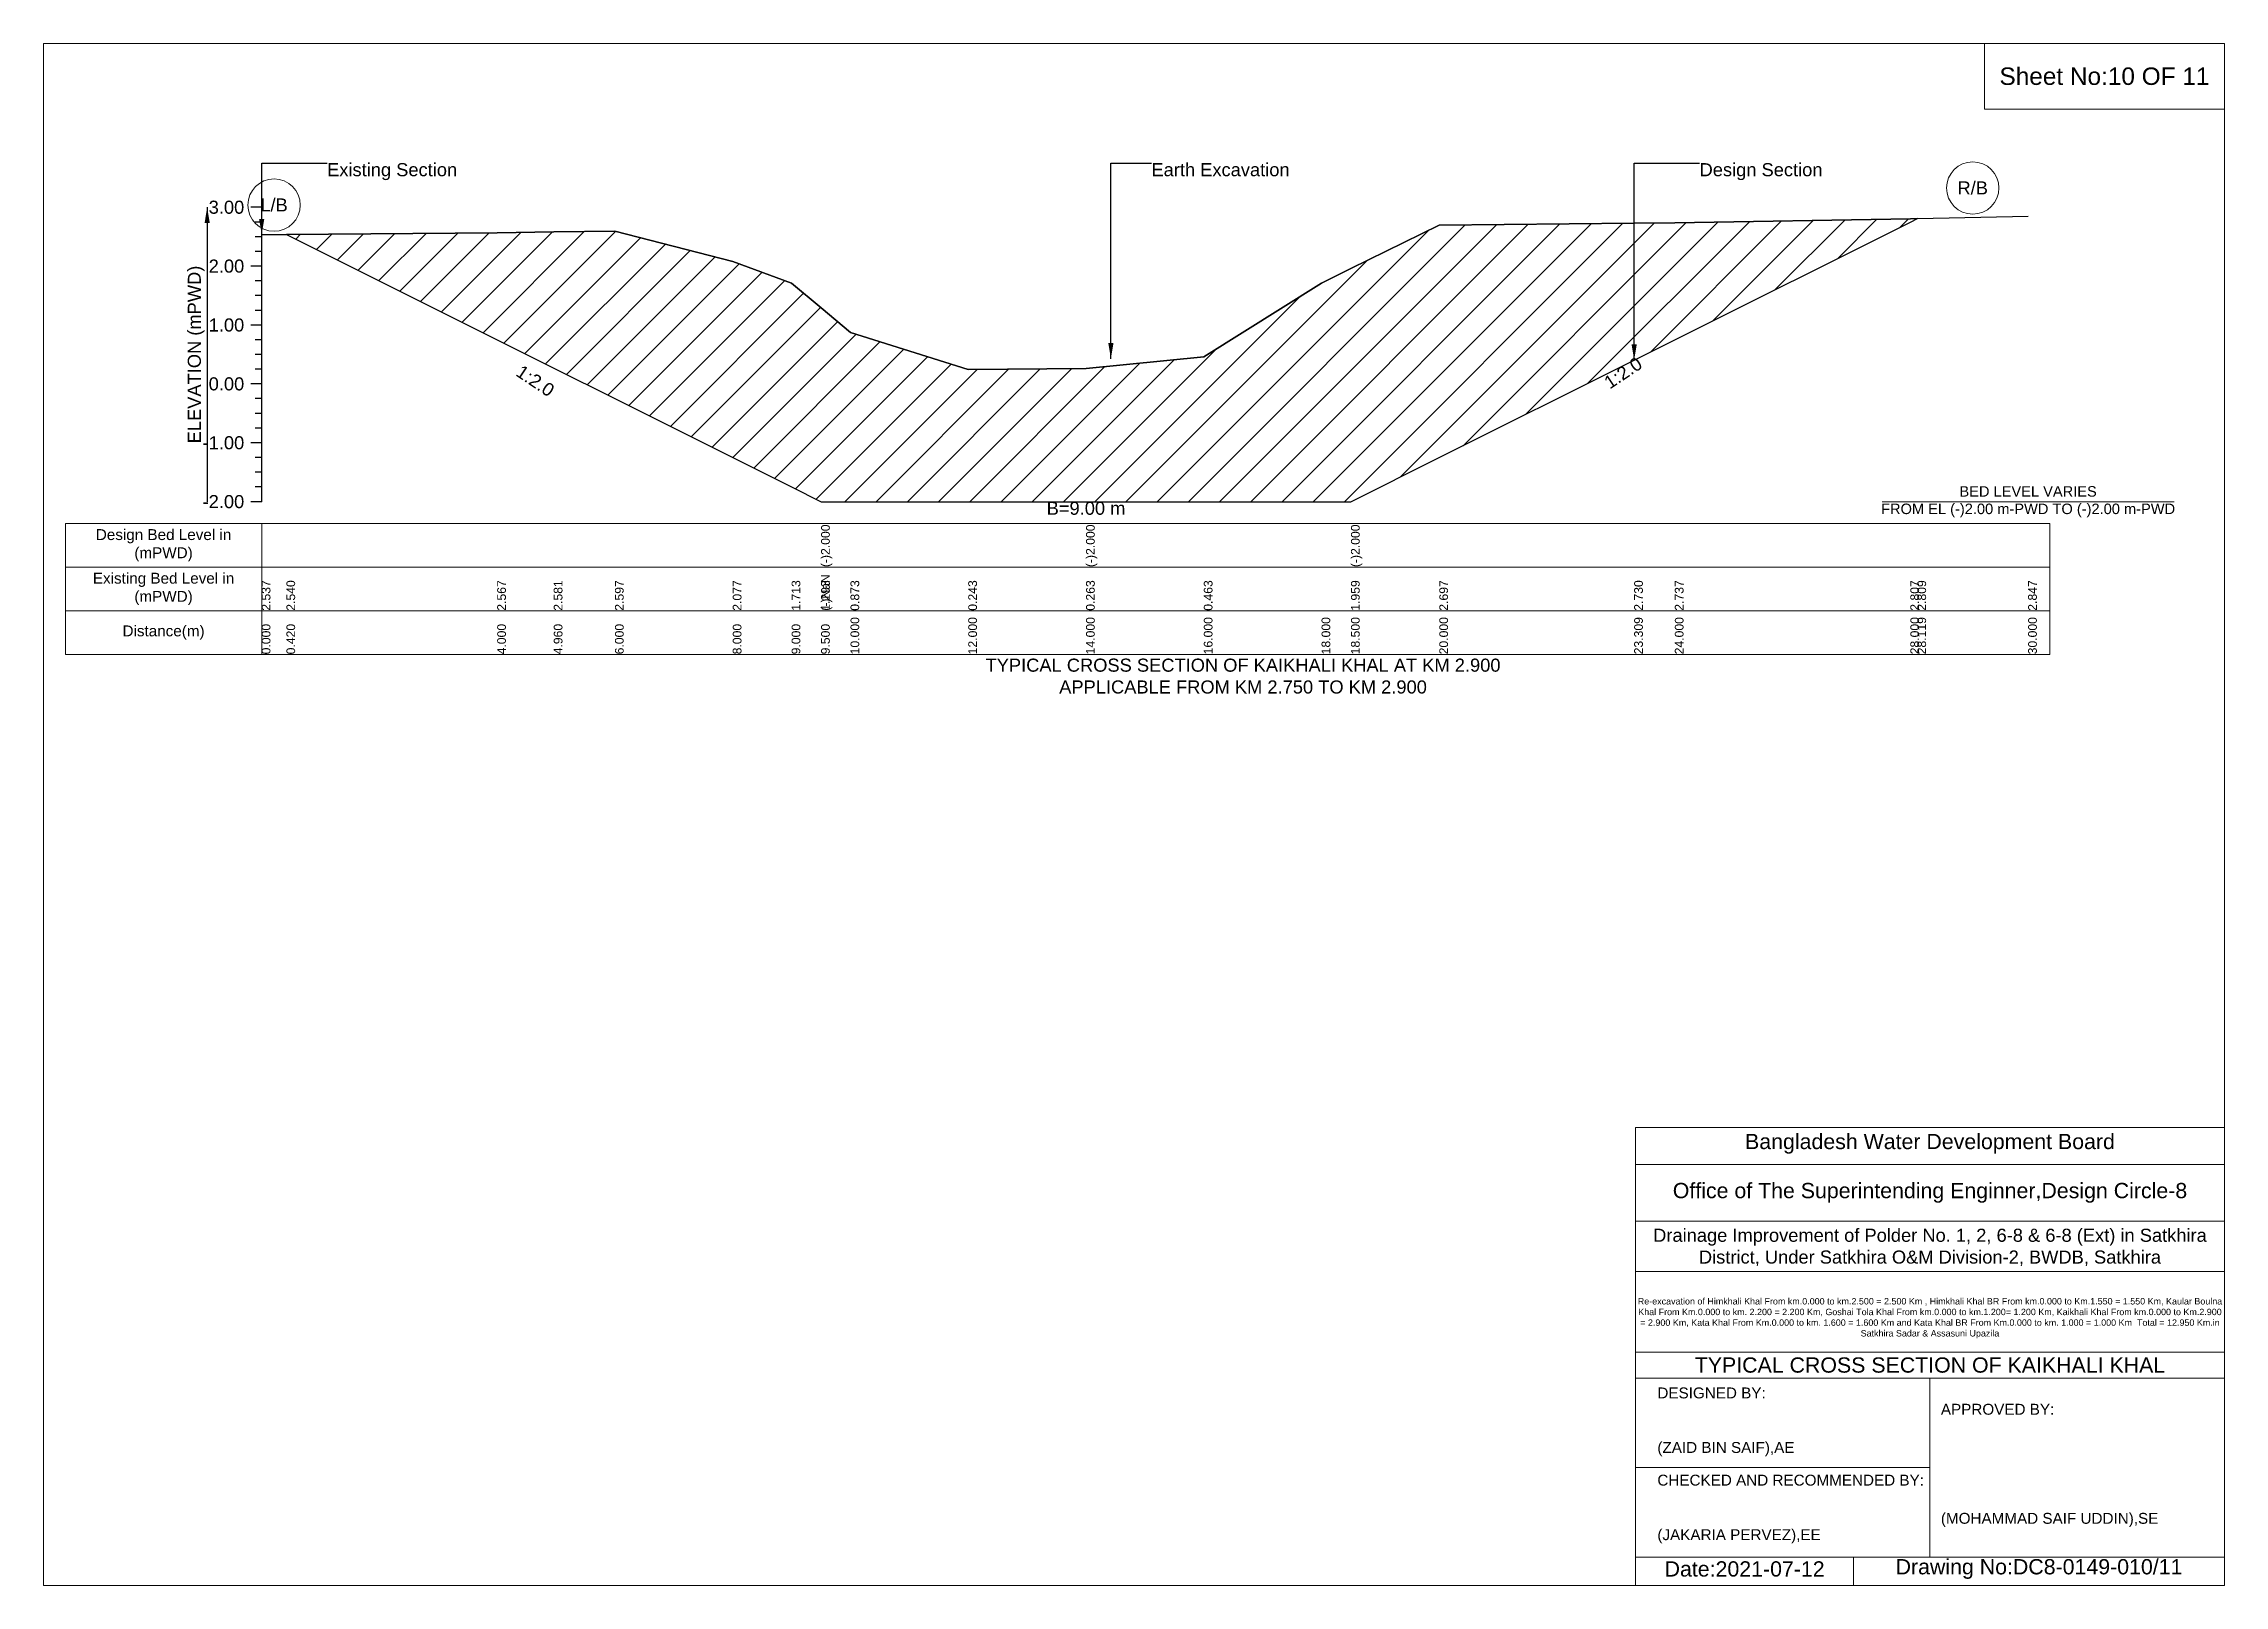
# Model space of a CAD drawing. Header units: inches. Extents: x 91000 to 628000, y -5656 to 0.
# Drawn here: x 460000 to 468000, y -5656 to 0 of the extents above; entities that cross this region are included whole.
import ezdxf

# ---------------------------------------------------------------- set-up
doc = ezdxf.new("R2010")
doc.units = ezdxf.units.IN
doc.header["$LTSCALE"] = 7
doc.header["$MEASUREMENT"] = 0
for name, color, linetype, lineweight in [('Cross section Data Border', 7, 'Continuous', 9), ('Cross Section Labels', 7, 'Continuous', 9), ('Existing_Bed_Level for Xsection', 7, 'Continuous', 25), ('Long Section Border', 7, 'Continuous', 9)]:
    doc.layers.add(name, color=color, linetype=linetype, lineweight=lineweight)
doc.styles.get("Standard").update_dxf_attribs({"font": 'arial.ttf'})
doc.dimstyles.get("Standard").update_dxf_attribs({"dimtxt": 0.18, "dimasz": 0.18, "dimexe": 0.18, "dimexo": 0.0625, "dimgap": 0.09, "dimtad": 0, "dimtih": 1, "dimtoh": 1, "dimdec": 4, "dimzin": 0, "dimdsep": 46, "dimtxsty": 'Standard', "dimcen": 0.09, "dimadec": 0, "dimazin": 0, "dimtfac": 1, "dimtdec": 4, "dimtofl": 0, "dimtmove": 0, "dimatfit": 3, "dimfxl": 1, "dimtolj": 1, "dimtzin": 0, "dimarcsym": 0})

msp = doc.modelspace()

# ---------------------------------------------------------------- texts
at = {"layer": 'Cross section Data Border', "char_height": 40, "width": 640, "attachment_point": 5}
for s, insert in [('Design Bed Level in (mPWD)', (460440, -1840.5)), ('Existing Bed Level in (mPWD)', (460440, -2000.5)), ('Distance(m)', (460440, -2160.5))]:
    msp.add_mtext(s, dxfattribs=dict(at, insert=insert))
at = {"layer": 'Cross Section Labels'}
for s, insert, char_height, attachment_point in [('Existing Section', (461040, -438.5), 48, 1), ('Earth Excavation', (464064, -438.5), 48, 1), ('Design Section', (466074.8, -438.5), 48, 1), ('R/B', (467076.8, -529.6), 48, 5), ('L/B', (460845.3, -592.2), 48, 5), ('B=9.00 m', (463824, -1680.5), 48, 2), ('BED LEVEL VARIES ^JFROM EL (-)2.00 m-PWD TO (-)2.00 m-PWD', (467280, -1680.5), 38.4, 5), ('TYPICAL CROSS SECTION OF KAIKHALI KHAL AT KM 2.900^JAPPLICABLE FROM KM 2.750 TO KM 2.900', (464400, -2320.5), 48, 5)]:
    msp.add_mtext(s, dxfattribs=dict(at, insert=insert, char_height=char_height, attachment_point=attachment_point))
at = {"layer": 'Cross Section Labels', "char_height": 48, "attachment_point": 2}
for insert, rotation in [((461817.3, -1217.2), 326.30993), ((465780.8, -1188.1), 33.69007)]:
    msp.add_mtext('1:2.0', dxfattribs=dict(at, insert=insert, rotation=rotation))
at = {"layer": 'Existing_Bed_Level for Xsection', "char_height": 48, "attachment_point": 6}
for s, insert in [('3.00', (460736, -600.5)), ('2.00', (460736, -816.5)), ('1.00', (460736, -1032.5)), ('0.00', (460736, -1248.5)), ('-1.00', (460736, -1464.5)), ('-2.00', (460736, -1680.5))]:
    msp.add_mtext(s, dxfattribs=dict(at, insert=insert))
at = {"layer": 'Existing_Bed_Level for Xsection', "rotation": 90}
for s, insert, char_height, attachment_point in [('ELEVATION (mPWD)', (460560, -1140.5), 48, 5), ('(-)2.000', (462852, -1920.5), 32, 1), ('(-)2.000', (463824, -1920.5), 32, 1), ('(-)2.000', (464796, -1920.5), 32, 1), ('2.537', (460800, -2080.5), 32, 1), ('2.540', (460890.7, -2080.5), 32, 1), ('2.567', (461664, -2080.5), 32, 1), ('2.581', (461871.3, -2080.5), 32, 1), ('2.597', (462096, -2080.5), 32, 1), ('2.077', (462528, -2080.5), 32, 1), ('1.713', (462744, -2080.5), 32, 1), ('1.713', (462744, -2080.5), 32, 1), ('(-)NaN', (462852, -2080.5), 32, 1), ('(-)NaN', (462852, -2080.5), 32, 1), ('1.293', (462852, -2080.5), 32, 1), ('1.293', (462852, -2080.5), 32, 1), ('0.873', (462960, -2080.5), 32, 1), ('0.243', (463392, -2080.5), 32, 1), ('0.263', (463824, -2080.5), 32, 1), ('0.263', (463824, -2080.5), 32, 1), ('0.263', (463824, -2080.5), 32, 1), ('0.463', (464256, -2080.5), 32, 1), ('1.959', (464796, -2080.5), 32, 1), ('1.959', (464796, -2080.5), 32, 1), ('2.697', (465120, -2080.5), 32, 1), ('2.730', (465834.8, -2080.5), 32, 1), ('2.737', (465984, -2080.5), 32, 1), ('2.807', (466848, -2080.5), 32, 1), ('2.809', (466873.7, -2080.5), 32, 1), ('2.847', (467280, -2080.5), 32, 1), ('0.000', (460800, -2240.5), 32, 1), ('0.420', (460890.7, -2240.5), 32, 1), ('4.000', (461664, -2240.5), 32, 1), ('4.960', (461871.3, -2240.5), 32, 1), ('6.000', (462096, -2240.5), 32, 1), ('8.000', (462528, -2240.5), 32, 1), ('9.000', (462744, -2240.5), 32, 1), ('9.500', (462852, -2240.5), 32, 1), ('9.500', (462852, -2240.5), 32, 1), ('9.500', (462852, -2240.5), 32, 1), ('10.000', (462960, -2240.5), 32, 1), ('12.000', (463392, -2240.5), 32, 1), ('14.000', (463824, -2240.5), 32, 1), ('14.000', (463824, -2240.5), 32, 1), ('14.000', (463824, -2240.5), 32, 1), ('16.000', (464256, -2240.5), 32, 1), ('18.000', (464688, -2240.5), 32, 1), ('18.500', (464796, -2240.5), 32, 1), ('18.500', (464796, -2240.5), 32, 1), ('18.500', (464796, -2240.5), 32, 1), ('20.000', (465120, -2240.5), 32, 1), ('23.309', (465834.8, -2240.5), 32, 1), ('24.000', (465984, -2240.5), 32, 1), ('28.000', (466848, -2240.5), 32, 1), ('28.119', (466873.7, -2240.5), 32, 1), ('30.000', (467280, -2240.5), 32, 1)]:
    msp.add_mtext(s, dxfattribs=dict(at, insert=insert, char_height=char_height, attachment_point=attachment_point))
at = {"layer": 'Long Section Border', "attachment_point": 5}
for s, insert, char_height in [('Sheet No:10 OF 11', (467560, -120), 64), ('Bangladesh Water Development Board', (466920, -4036), 56), ('Office of The Superintending Enginner,Design Circle-8', (466920, -4216), 56)]:
    msp.add_mtext(s, dxfattribs=dict(at, insert=insert, char_height=char_height))
at = {"layer": 'Long Section Border'}
for s, insert, char_height, width, attachment_point in [('Drainage Improvement of Polder No. 1, 2, 6-8 & 6-8 (Ext) in Satkhira District, Under Satkhira O&M Division-2, BWDB, Satkhira', (466920, -4416), 48, 2240, 5), ('Re-excavation of Himkhali Khal From km.0.000 to km.2.500 = 2.500 Km , Himkhali Khal BR From km.0.000 to Km.1.550 = 1.550 Km, Kaular Boulna Khal From Km.0.000 to km. 2.200 = 2.200 Km, Goshai Tola Khal From km.0.000 to km.1.200= 1.200 Km, Kaikhali Khal From km.0.000 to Km.2.900 = 2.900 Km, Kata Khal From Km.0.000 to km. 1.600 = 1.600 Km and Kata Khal BR From Km.0.000 to km. 1.000 = 1.000 Km  Total = 12.950 Km.in Satkhira Sadar & Assasuni Upazila', (466920, -4676), 23.4814, 2160, 5), ('TYPICAL CROSS SECTION OF KAIKHALI KHAL', (466920, -4848), 56, 2240, 5), ('DESIGNED BY:^J^J^J(ZAID BIN SAIF),AE', (465920, -5056), 40, 1120, 4), ('APPROVED BY:^J^J^J^J^J^J(MOHAMMAD SAIF UDDIN),SE', (466960, -5216), 40, 1120, 4), ('CHECKED AND RECOMMENDED BY:^J^J^J(JAKARIA PERVEZ),EE', (465920, -5376), 40, 1120, 4), ('Date:2021-07-12', (466240, -5596), 56, 1120, 5), ('Drawing No:DC8-0149-010/11', (467320, -5596), 56, 1760, 5)]:
    msp.add_mtext(s, dxfattribs=dict(at, insert=insert, char_height=char_height, width=width, attachment_point=attachment_point))

# ---------------------------------------------------------------- hatches: boundary and pattern name
at = {"layer": 'Existing_Bed_Level for Xsection'}
h = msp.add_hatch(dxfattribs=at)
h.set_pattern_fill('ANSI31', color=256, scale=648, style=0)
h.paths.add_polyline_path([(460890.7, -699.8), (461664, -1086.5), (461871.3, -1190.2), (462096, -1302.5), (462528, -1518.5), (462744, -1626.5), (462852, -1680.5), (462960, -1680.5), (463392, -1680.5), (463824, -1680.5), (464256, -1680.5), (464688, -1680.5), (464796, -1680.5), (465120, -1518.5), (465834.8, -1161.1), (465984, -1086.5), (466848, -654.5), (466873.7, -641.7), (466848, -642.2), (465984, -657.3), (465834.8, -658.8), (465120, -665.9), (464796, -825.3), (464688, -878.5), (464256, -1148.5), (463824, -1191.7), (463392, -1196), (462960, -1059.9), (462852, -969.2), (462744, -878.5), (462528, -799.9), (462096, -687.5), (461871.3, -690.9), (461664, -694)])

# ---------------------------------------------------------------- linework, layer by layer
at = {"layer": 'Cross section Data Border'}
msp.add_lwpolyline([(460080, -1760.5), (467360, -1760.5), (467360, -2240.5), (460080, -2240.5)], close=True, dxfattribs=at)
for points in [[(460800, -1760.5), (460800, -2240.5)], [(460080, -1920.5), (467360, -1920.5)], [(460080, -2080.5), (467360, -2080.5)]]:
    msp.add_lwpolyline(points, dxfattribs=at)
at = {"layer": 'Cross Section Labels'}
msp.add_lwpolyline([(466744.2, -1680.5), (467815.8, -1680.5)], dxfattribs=at)
for centre in [(467076.8, -529.6), (460845.3, -592.2)]:
    msp.add_circle(centre, 96, dxfattribs=at)
at = {"layer": 'Existing_Bed_Level for Xsection'}
for points in [[(460800, -600.5), (460760, -600.5)], [(460800, -1680.5), (460800, -1464.5), (460800, -1248.5), (460800, -1032.5), (460800, -816.5), (460800, -600.5)], [(460800, -700.5), (460890.7, -699.8), (461664, -694), (461871.3, -690.9), (462096, -687.5), (462528, -799.9), (462744, -878.5), (462852, -969.2), (462852, -969.2), (462960, -1059.9), (463392, -1196), (463824, -1191.7), (463824, -1191.7), (464256, -1148.5), (464688, -878.5), (464796, -825.3), (464796, -825.3), (465120, -665.9), (465834.8, -658.8), (465984, -657.3), (466848, -642.2), (466873.7, -641.7), (467280, -633.5)], [(460800, -654.5), (460776, -654.5)], [(460800, -708.5), (460776, -708.5)], [(460800, -762.5), (460776, -762.5)], [(460800, -816.5), (460760, -816.5)], [(460800, -870.5), (460776, -870.5)], [(460800, -924.5), (460776, -924.5)], [(460800, -1032.5), (460760, -1032.5)], [(460800, -978.5), (460776, -978.5)], [(460800, -1086.5), (460776, -1086.5)], [(460800, -1140.5), (460776, -1140.5)], [(460800, -1194.5), (460776, -1194.5)], [(460800, -1248.5), (460760, -1248.5)], [(460800, -1302.5), (460776, -1302.5)], [(460800, -1356.5), (460776, -1356.5)], [(460800, -1410.5), (460776, -1410.5)], [(460800, -1464.5), (460760, -1464.5)], [(460800, -1518.5), (460776, -1518.5)], [(460800, -1572.5), (460776, -1572.5)], [(460800, -1626.5), (460776, -1626.5)], [(460800, -1680.5), (460760, -1680.5)]]:
    msp.add_lwpolyline(points, dxfattribs=at)
msp.add_lwpolyline([(460890.7, -699.8), (461664, -1086.5), (461871.3, -1190.2), (462096, -1302.5), (462528, -1518.5), (462744, -1626.5), (462852, -1680.5), (462852, -1680.5), (462960, -1680.5), (463392, -1680.5), (463824, -1680.5), (463824, -1680.5), (464256, -1680.5), (464688, -1680.5), (464796, -1680.5), (464796, -1680.5), (465120, -1518.5), (465834.8, -1161.1), (465984, -1086.5), (466848, -654.5), (466873.7, -641.7), (466873.7, -641.7), (466873.7, -641.7), (466848, -642.2), (465984, -657.3), (465834.8, -658.8), (465120, -665.9), (464796, -825.3), (464796, -825.3), (464688, -878.5), (464256, -1148.5), (463824, -1191.7), (463824, -1191.7), (463392, -1196), (462960, -1059.9), (462852, -969.2), (462852, -969.2), (462744, -878.5), (462528, -799.9), (462096, -687.5), (461871.3, -690.9), (461664, -694)], close=True, dxfattribs=at)
at = {"layer": 'Long Section Border'}
for points in [[(460000, 0), (468000, 0), (468000, -5656), (460000, -5656)], [(467120, 0), (468000, 0), (468000, -240), (467120, -240)]]:
    msp.add_lwpolyline(points, close=True, dxfattribs=at)
for points in [[(465840, -5656), (465840, -3976), (468000, -3976)], [(465840, -4112), (468000, -4112)], [(465840, -4320), (468000, -4320)], [(465840, -4504), (468000, -4504)], [(465840, -4800), (468000, -4800)], [(465840, -4896), (468000, -4896)], [(466920, -4896), (466920, -5552)], [(465840, -5224), (466920, -5224)], [(465840, -5552), (468000, -5552)], [(466640, -5552), (466640, -5656)]]:
    msp.add_lwpolyline(points, dxfattribs=at)

msp.set_redraw_order([(e.dxf.handle, doc.entitydb.next_handle()) for e in msp.query("TEXT MTEXT ATTDEF DIMENSION ARC_DIMENSION")])  # texts and dimensions are drawn at this point

# ---------------------------------------------------------------- leaders
at = {"layer": 'Cross Section Labels', "annotation_type": 0, "has_hookline": 1, "hookline_direction": 0}
for points, text_width in [([(460800, -700.5), (460800, -438.5), (461039.9, -438.5)], 467.2), ([(463915.2, -1156.5), (463915.2, -438.5), (464063.9, -438.5)], 497), ([(465834.8, -1161.1), (465834.8, -438.5), (466074.7, -438.5)], 441.2)]:
    msp.add_leader(points, dimstyle='Standard', override={"dimasz": 57.6}, dxfattribs=dict(at, text_width=text_width))
at = {"layer": 'Existing_Bed_Level for Xsection'}
msp.add_leader([(460600, -600.5), (460600, -1680.5)], dimstyle='Standard', override={"dimasz": 57.6}, dxfattribs=at)

doc.saveas('drawing.dxf')
